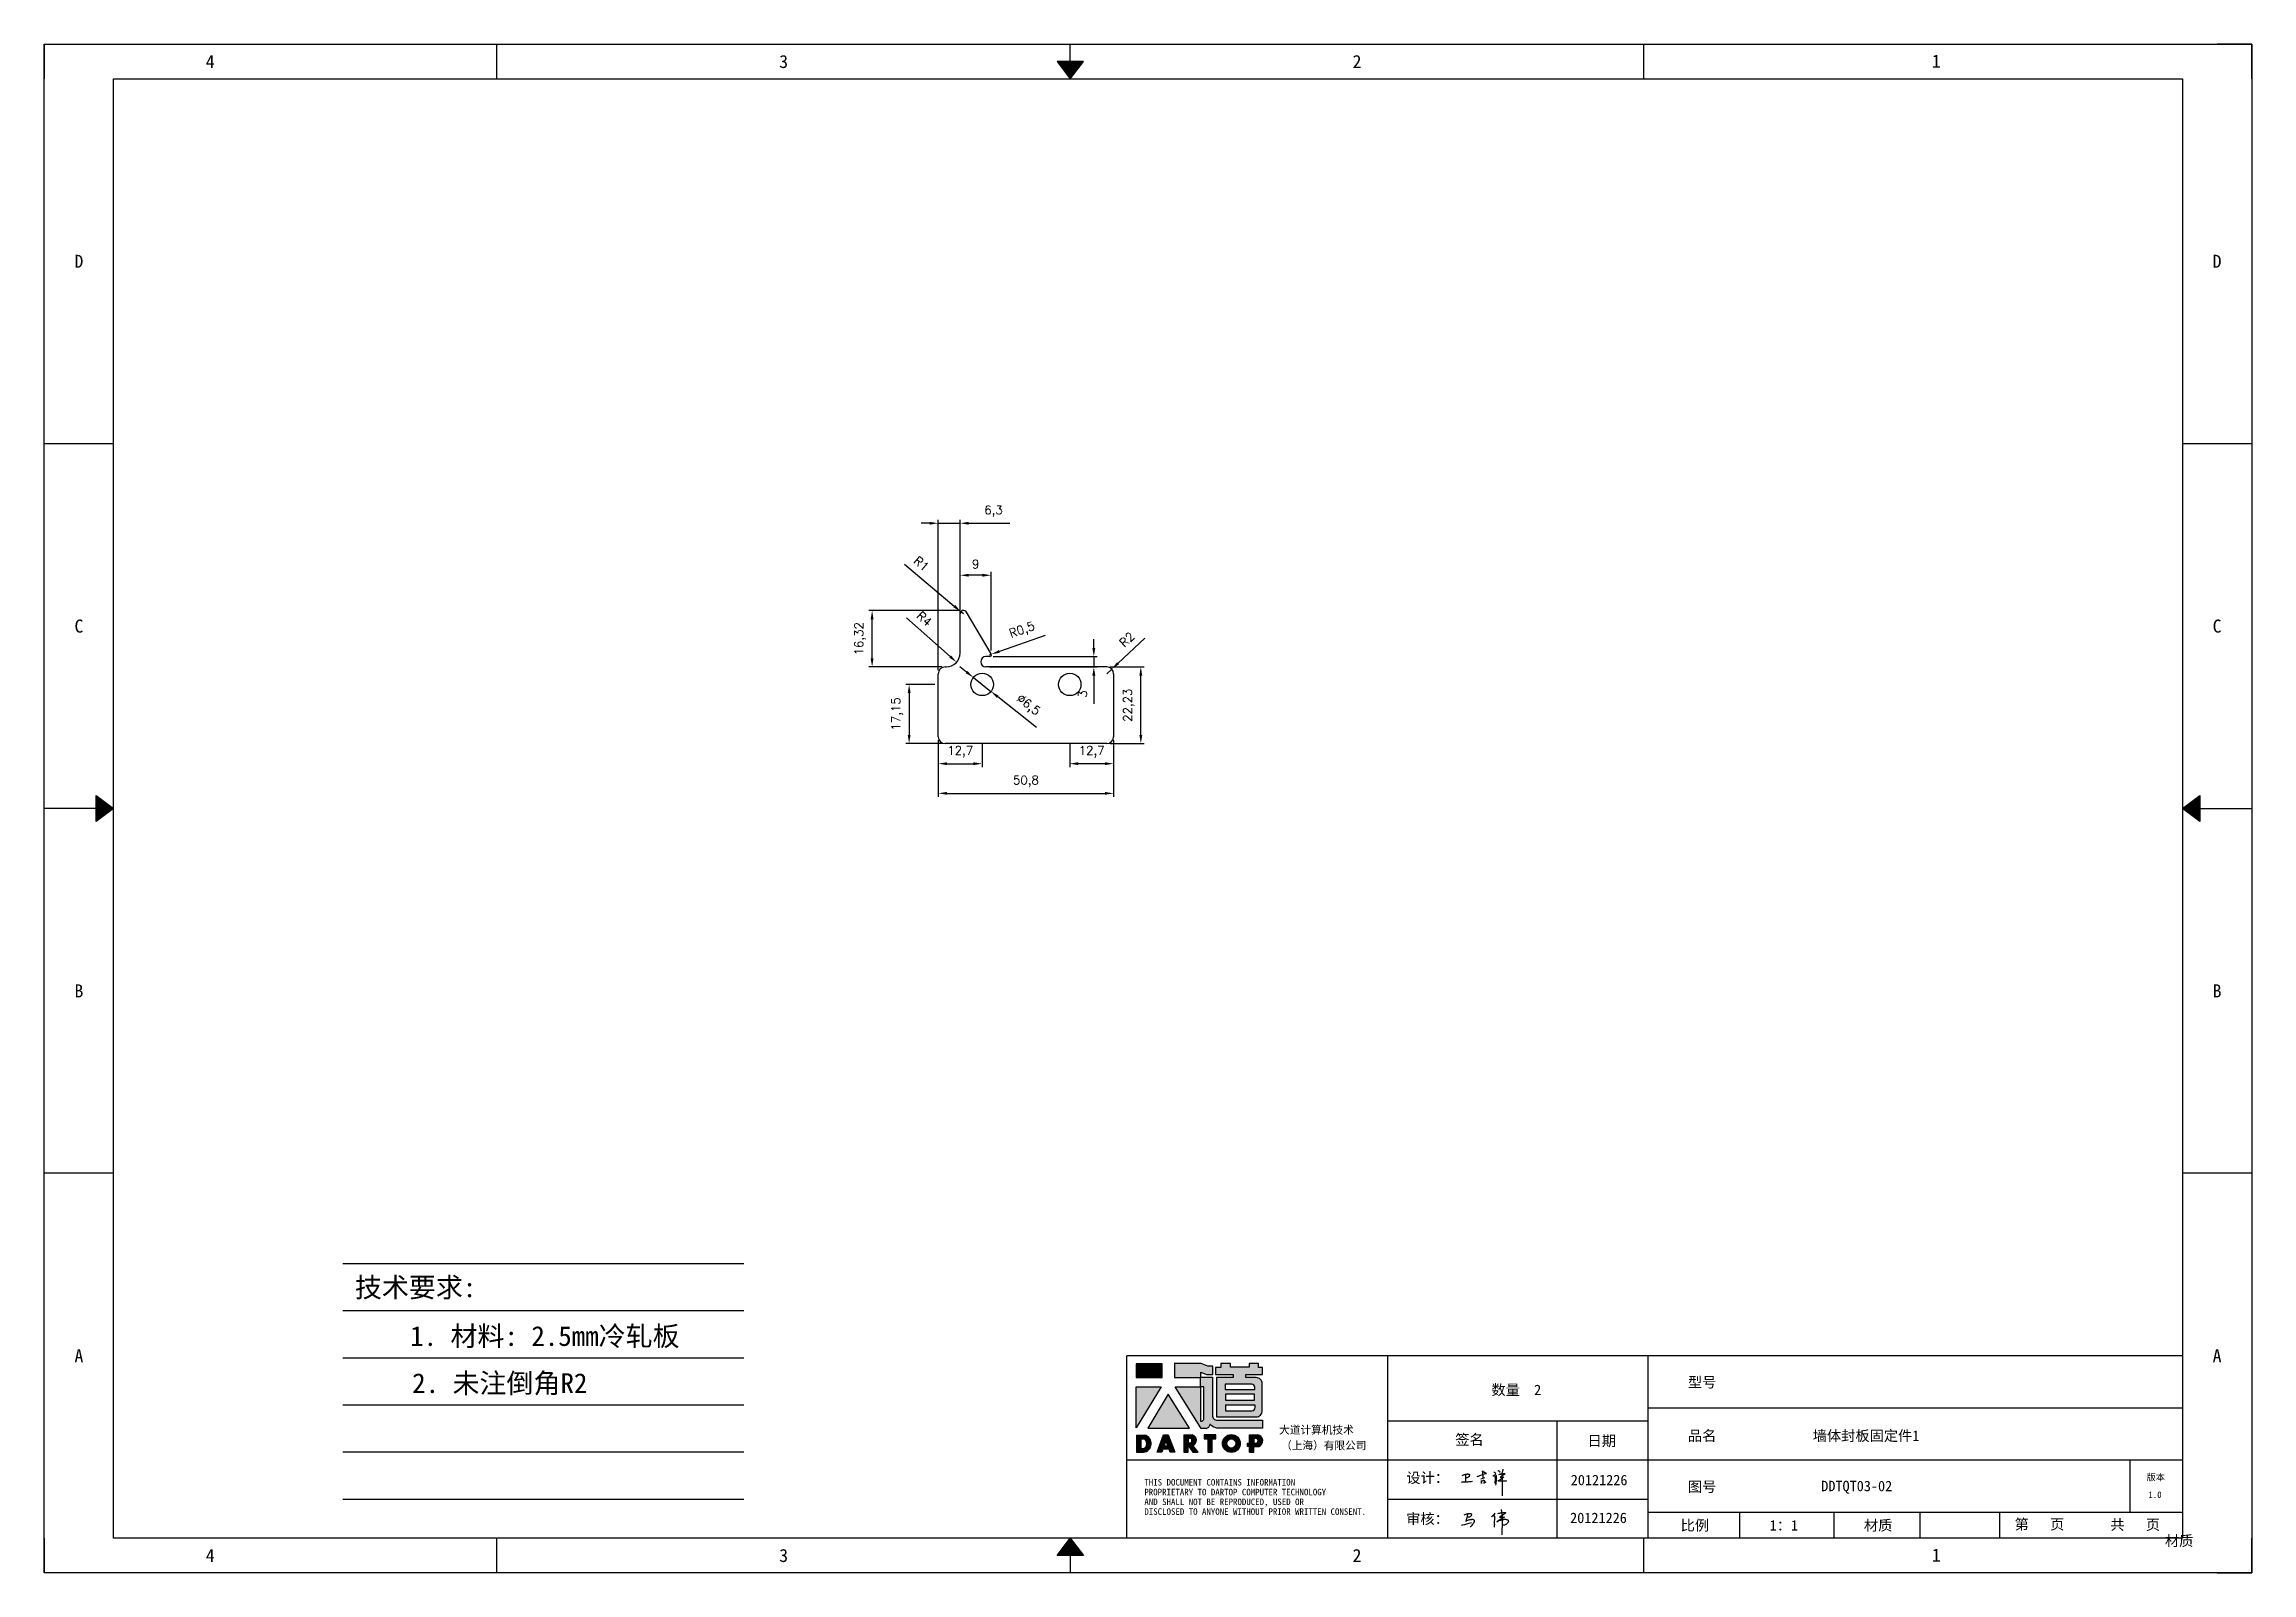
# Model space of a CAD drawing. Header units: millimetres. Extents: x 25928 to 50356, y -44172 to 20163.
# Drawn here: x 39948 to 40588, y -8639 to -8196 of the extents above; entities that cross this region are included whole.
import ezdxf
from ezdxf.enums import TextEntityAlignment as Align

# ---------------------------------------------------------------- set-up
doc = ezdxf.new("R2010")
doc.units = ezdxf.units.MM
doc.linetypes.add('DOT', pattern=[0.25, 0, -0.25])
doc.layers.add('4', color=7, linetype='Continuous')
doc.layers.add('print', color=30, linetype='Continuous')
doc.layers.add('dim', color=2, linetype='Continuous', lineweight=9)
doc.styles.add('Dartop', font='')
doc.styles.add('HZ', font='')
doc.styles.add('hzHT', font='simhei.ttf')
doc.styles.get("Standard").update_dxf_attribs({"font": 'txt', "bigfont": 'gbcbig.shx'})
doc.styles.get('Dartop').set_extended_font_data('FangSong_GB2312')
doc.styles.get('HZ').set_extended_font_data('SimSun')
doc.dimstyles.new('0.5small', dxfattribs={"dimtxt": 2.5, "dimasz": 2.5, "dimexe": 1, "dimexo": 1, "dimgap": 2, "dimtad": 1, "dimtxsty": 'Standard', "dimcen": 2.5, "dimadec": 0, "dimazin": 0, "dimtfac": 1, "dimtmove": 0, "dimatfit": 3, "dimfxl": 0, "dimarcsym": 0})

msp = doc.modelspace()

# ---------------------------------------------------------------- texts
at = {"color": 0}
for s, height, style, p in [('4', 3.777, 'Dartop', (39996.481, -8201.017)), ('3', 3.777, 'Dartop', (40162.669, -8201.017)), ('2', 3.777, 'Dartop', (40328.857, -8201.017)), ('1', 3.777, 'Dartop', (40496.767, -8200.898)), ('D', 3.777, 'Dartop', (39958.418, -8258.931)), ('D', 3.777, 'Dartop', (40578.139, -8258.931)), ('C', 3.777, 'Dartop', (39958.418, -8364.688)), ('C', 3.777, 'Dartop', (40578.139, -8364.688)), ('B', 3.777, 'Dartop', (39958.418, -8470.444)), ('B', 3.777, 'Dartop', (40578.139, -8470.444)), ('A', 3.777, 'Dartop', (39958.418, -8576.2)), ('A', 3.777, 'Dartop', (40578.139, -8576.2)), ('数量  2', 3.0216, 'hzHT', (40375.034, -8586.105)), ('型号', 3.0216, 'hzHT', (40428.887, -8583.886)), ('签名', 3.0216, 'hzHT', (40361.461, -8600.505)), ('日期', 3.0216, 'hzHT', (40399.801, -8600.876)), ('品名', 3.0216, 'hzHT', (40428.887, -8599.398)), ('墙体封板固定件1', 3.0216, 'hzHT', (40476.395, -8599.398)), ('20121226', 3.0216, 'hzHT', (40399.026, -8612.236)), ('图号', 3.0216, 'hzHT', (40428.887, -8614.167)), ('DDTQT03-02', 3.0216, 'hzHT', (40473.695, -8613.97)), ('版本', 1.8885, 'hzHT', (40560.368, -8611.43)), ('1.0', 1.8885, 'Dartop', (40560.141, -8616.477)), ('20121226', 3.0216, 'hzHT', (40398.846, -8623.2)), ('比例', 3.0216, 'hzHT', (40426.78, -8625.38)), ('1：1', 3.0216, 'hzHT', (40452.579, -8625.38)), ('材质', 3.0216, 'hzHT', (40479.905, -8625.38)), ('第   页', 3.0216, 'hzHT', (40526.647, -8625.066)), ('共   页', 3.0216, 'hzHT', (40554.403, -8625.176)), ('材质', 3.0216, 'hzHT', (40567.145, -8629.855)), ('4', 3.777, 'Dartop', (39996.481, -8634.114)), ('3', 3.777, 'Dartop', (40162.669, -8634.114)), ('2', 3.777, 'Dartop', (40328.857, -8634.114)), ('1', 3.777, 'Dartop', (40496.767, -8633.994))]:
    msp.add_text(s, height=height, dxfattribs=dict(at, style=style)).set_placement(p, align=Align.MIDDLE_CENTER)
at = {"style": 'HZ'}
for s, p in [('技术要求:', (40056.003, -8556.38)), ('     1. 材料: 2.5mm冷轧板', (40083.72, -8570.502)), ('2. 未注倒角R2       ', (40094.049, -8584.152))]:
    msp.add_text(s, height=5.733, dxfattribs=at).set_placement(p, align=Align.MIDDLE_CENTER)
at = {"color": 0, "style": 'hzHT'}
for s, height, p in [('THIS DOCUMENT CONTAINS INFORMATION', 1.8885, (40267.229, -8613.838)), ('设计：', 3.0216, (40343.156, -8613.094)), ('AND SHALL NOT BE REPRODUCED, USED OR', 1.8885, (40267.229, -8619.503)), ('PROPRIETARY TO DARTOP COMPUTER TECHNOLOGY', 1.8885, (40267.229, -8616.67)), ('DISCLOSED TO ANYONE WITHOUT PRIOR WRITTEN CONSENT.', 1.8885, (40267.229, -8622.336)), ('审核：', 3.0216, (40343.111, -8624.992))]:
    msp.add_text(s, height=height, dxfattribs=at).set_placement(p)
at = {"layer": '4', "color": 0, "style": 'hzHT'}
for s, p in [('大道计算机技术', (40306.288, -8598.838)), ('（上海）有限公司', (40306.858, -8603.354))]:
    msp.add_text(s, height=2.2662, dxfattribs=at).set_placement(p)

# ---------------------------------------------------------------- blocks, each defined once
blk = doc.blocks.new('*U405')
at = {"color": 254, "linetype": 'Continuous', "extrusion": (0, 0, -1)}
for points in [[(-17, 0.333), (-16.812, 0.25), (-17, 0.5)], [(-17, 0.333), (-17.188, 0.25), (-16.812, 0.25)], [(-17, 0.333), (-17, 0.5), (-17.188, 0.25)]]:
    blk.add_solid(points, dxfattribs=at)
blk = doc.blocks.new('*U404')
at = {"color": 254, "linetype": 'Continuous', "extrusion": (0, 0, -1)}
for points in [[(-33.167, 11), (-33, 11), (-33.25, 11.188)], [(-33.167, 11), (-33.25, 11.188), (-33.25, 10.812)], [(-33.167, 11), (-33.25, 10.812), (-33, 11)]]:
    blk.add_solid(points, dxfattribs=at)
blk = doc.blocks.new('*U406')
at = {"color": 254, "linetype": 'Continuous'}
for points in [[(17, 21.667), (17.188, 21.75), (16.812, 21.75)], [(17, 21.667), (16.812, 21.75), (17, 21.5)], [(17, 21.667), (17, 21.5), (17.188, 21.75)]]:
    blk.add_solid(points, dxfattribs=at)
blk = doc.blocks.new('*U403')
at = {"color": 254, "linetype": 'Continuous', "extrusion": (0, 0, -1)}
for points in [[(-0.833, 11), (-0.75, 10.812), (-0.75, 11.188)], [(-0.833, 11), (-0.75, 11.188), (-1, 11)], [(-0.833, 11), (-1, 11), (-0.75, 10.812)]]:
    blk.add_solid(points, dxfattribs=at)
blk = doc.blocks.new('dadao')
for p, q in [((48, 19.2), (44.9, 10.4)), ((44.9, 10.4), (51.2, 10.4)), ((51.2, 10.4), (48, 19.2))]:
    blk.add_line(p, q)
for points in [[(41.8, 121.6), (41.8, 143.7), (-0.4, 143.7), (-0.4, 121.6), (41.8, 121.6)], [(104.8, 122), (104.8, 130.3), (114.1, 126.3), (124.2, 126.3), (124.2, 139.6), (115.9, 139.6), (105.1, 143.9), (61.5, 143.9)], [(61.7, 144), (61.7, 121.3), (103.9, 121.3)], [(113.4, 38.7), (105.1, 38.7), (63, 106.5), (103.9, 106.5), (103.9, 120.9), (103.9, 121.3)], [(109.7, 53.6), (109.7, 106.2), (104.3, 106.2), (104.3, 50.4), (106.6, 50.4)], [(144.6, 94.4), (144.6, 84.8), (192, 84.8), (192, 94.1), (144.9, 94.1)], [(120.2, 45), (119.5, 45), (119.5, 44.6)], [(0, 28), (0, 0), (11.8, 0)], [(0.1, 28), (14, 28)], [(7.1, 21.8), (7.1, 6.1), (12, 6.1)], [(7.1, 21.8), (11.4, 21.8)], [(76.8, 28.2), (76.8, 0), (84.1, 0), (84.1, 11.1), (91.6, -0.1), (100.3, -0.1), (91.7, 11.1)], [(76.8, 28.2), (90.6, 28.2)], [(84, 22.7), (84, 15.3), (87.2, 15.3)], [(84, 22.7), (87.3, 22.7)], [(183.7, 0), (183.7, 9.6), (180.6, 9.6), (180.6, 14.9), (183.8, 14.9), (183.8, 28.1), (196.1, 28.1), (196.5, 28.1)], [(183.7, 0), (190.9, 0), (190.9, 9.6), (198.8, 9.6)], [(194.9, 22.3), (190.8, 22.3), (190.8, 15), (194.4, 15)]]:
    blk.add_lwpolyline(points)
blk.add_lwpolyline([(137.1, 144.2), (137.1, 137.9), (128.3, 137.9), (128.3, 126.5), (157.3, 126.5), (157.3, 121.5), (130.3, 121.5), (130.3, 57.5), (194.4, 57.5, 0.414214), (204.4, 67.5), (204.4, 111.3, 0.414214), (194.4, 121.3), (177.5, 121.3), (177.5, 126.3), (204.7, 126.3), (204.7, 137.7), (198.2, 137.7), (198.2, 143.9), (183.3, 143.9), (183.3, 138), (153, 138), (153, 144.2), (137.1, 144.2)], format="xyb", close=True)
for points in [[(104.8, 122), (123.4, 122), (123.4, 60, 0.414214), (131.4, 52), (204.8, 52), (204.8, 39.1), (131.7, 39.1)], [(144.3, 110.8), (144.3, 101.8), (192.3, 101.8), (192.3, 105.5, 0.414214), (187.3, 110.5), (144.3, 110.5)], [(144.6, 77), (144.6, 67.5), (187.6, 67.5, 0.414214), (192.6, 72.5), (192.6, 76.4), (144.6, 76.4)]]:
    blk.add_lwpolyline(points, format="xyb")
for points in [[(-0.3, 106.2), (40.4, 106.2), (-0.3, 39.7), (-0.3, 106.2)], [(51.7, 94.1), (18.4, 39.3), (86.2, 39.3)], [(43.8, 28.2), (51.8, 28.2), (62.6, -0.1), (55, -0.1), (53.2, 5), (42.9, 5), (41.1, 0), (33.6, 0)], [(110, 28.1), (110, 21.9), (116, 21.9), (116, -0.1), (123.2, -0.1), (123.2, 22), (129.2, 22), (129.2, 28.1), (110, 28.1)]]:
    blk.add_lwpolyline(points, close=True)
for radius in [14.5, 7.44]:
    blk.add_circle((154.2, 14.2), radius)
for centre, radius, start, end in [((99.2, 60.7), 12.6, 305.6399, 325.969), ((111.6, 46.7), 8.19, 282.9811, 347.6627), ((136, 61.7), 22.9, 226.7358, 259.3209), ((8.5, 13.9), 8.49, 294.2143, 69.7177), ((9.6, 14.2), 14.4, 278.6604, 72.3203), ((86.4, 19), 3.8, 282.527, 76.7196), ((88.6, 19.4), 8.95, 290.6073, 77.2124), ((193.7, 18.7), 3.8, 280.9891, 72.5513), ((195.7, 18.6), 9.51, 288.8959, 85.2442)]:
    blk.add_arc(centre, radius, start, end)
blk = doc.blocks.new('h')
for p, q in [((20768.1, -2360.9), (20773, -2359.1)), ((20769.5, -2366.9), (20769.8, -2370.6)), ((20769.8, -2370.6), (20770.9, -2378)), ((20770.9, -2378), (20771.5, -2370.6)), ((20772.4, -2369.3), (20774.9, -2367.8)), ((20773, -2359.1), (20784.1, -2355.2)), ((20773.3, -2331.8), (20775.3, -2338.7)), ((20789.1, -2340.9), (20773.5, -2331.9)), ((20775.3, -2338.7), (20775.6, -2351.2)), ((20775.6, -2351.2), (20775.5, -2357.3)), ((20782.2, -2369.2), (20780, -2377.1)), ((20780, -2377.1), (20788.3, -2371.3)), ((20780.1, -2366.4), (20780.8, -2366.4)), ((20781.9, -2367.4), (20782.2, -2369.2)), ((20845.7, -2343.5), (20848.4, -2353)), ((20848.9, -2370.3), (20847.9, -2424)), ((20848.4, -2353), (20848.9, -2370.3))]:
    blk.add_line(p, q)
for points in [[(20696.6, -2372.4, 0.002073), (20710.6, -2371.9, 0.016137), (20719.6, -2371.3, 0.008314), (20736.9, -2369.3)], [(20699.1, -2348.2, -0.029745), (20704.6, -2345.4, -0.046842), (20708.4, -2344.2, -0.00919), (20714.3, -2343, -0.018517), (20717.2, -2342.5, -0.037841), (20720.3, -2342.4, -0.039541), (20723.2, -2342.8, -0.149785), (20726, -2344.3, -0.204935), (20726.9, -2346.6, -0.074872), (20726.5, -2348.3, -0.061615), (20725.6, -2350.3, -0.034204), (20723.8, -2352.6, -0.045776), (20722.3, -2354.1, -0.054985), (20720.4, -2355.3, -0.036348), (20717.3, -2356.5, -0.067752), (20715.7, -2356.8, -0.043553), (20713.2, -2356.7)], [(20755, -2351.9, -0.024077), (20759.9, -2350.1, -0.013147), (20768.7, -2346.5, -0.00522), (20775.4, -2344.1, -0.018517), (20777.3, -2343.4, -0.008274), (20786.3, -2341, -0.039541), (20788.3, -2340.8, -0.079216), (20789.4, -2341, -0.204935)], [(20813.5, -2350.1, 0.007348), (20815.9, -2348.7, 0.008421), (20818, -2347.3, 0.009459), (20819.7, -2346.2, -0.016325), (20820.7, -2345.5, -0.173771), (20821.8, -2345.3, -0.085159), (20823.9, -2346, -0.125883), (20826, -2347.9, -0.160659), (20826.6, -2350.1, -0.010447), (20826.5, -2352.3, -0.008247), (20826.2, -2355.1, -0.002698), (20825.3, -2374, 0.001562), (20823.9, -2383.7, 0.016137)], [(20816.8, -2335, -0.053561), (20819.6, -2336.1, -0.075272), (20821.3, -2337.3, -0.005295), (20822.5, -2338.5, -0.009337), (20823.1, -2339.1, -0.026146), (20823.7, -2339.8, -0.016644), (20824.5, -2340.9)], [(20832.1, -2329.2, -0.053561), (20834.9, -2330.3, -0.075272), (20836.7, -2331.5, -0.005295), (20837.8, -2332.6, -0.009337), (20838.5, -2333.3, -0.026146), (20839, -2334, -0.016644), (20839.8, -2335.1)], [(20836, -2343.7, -0.02797), (20842.1, -2342.6, -0.048868), (20845.6, -2342.2, -0.00919), (20851.1, -2341.4, -0.018517), (20853.9, -2341.1, -0.037841), (20856.7, -2341.2, -0.039541), (20859.4, -2341.6, -0.018282), (20840.6, -2354.7, -0.000937)], [(20847.6, -2340.2, 0.021784), (20849.6, -2335.9, 0.028296), (20850.8, -2332.4, 0.008136), (20851.9, -2328.2, 0.028913), (20852.2, -2327, 0.08193), (20852.1, -2325.9, 0.075058), (20851.7, -2324.7, 0.275043)]]:
    blk.add_lwpolyline(points, format="xyb")
for points in [[(20711.3, -2343.5), (20711.3, -2343.5), (20711.5, -2355.8), (20710.7, -2368), (20710.6, -2371.9)], [(20821.5, -2350.6), (20822.4, -2359.2), (20822.2, -2364.9), (20821.7, -2369), (20821.3, -2376.3), (20823.6, -2368.5), (20827.2, -2366.3), (20829.5, -2366.3)], [(20840.6, -2354.7), (20850, -2354.7), (20855, -2354.3), (20845.9, -2361.1), (20840.5, -2364), (20833, -2367.5), (20863.2, -2367.4), (20865.9, -2367.3)]]:
    blk.add_lwpolyline(points)
for centre, radius, start, end in [((20773.7, -2371.2), 2.3, 121.9907, 163.60158), ((20787.5, -2406), 40.3, 100.61827, 108.24823), ((20780.8, -2367.6), 1.15, 9.4675, 90)]:
    blk.add_arc(centre, radius, start, end)
blk = doc.blocks.new('*D512')
at = {"layer": 'Defpoints', "color": 0}
for p in [(40207.5, -8396.74), (40258.3, -8396.74), (40258.3, -8413.17)]:
    blk.add_point(p, dxfattribs=at)
at = {"layer": 'dim', "color": 0, "lineweight": -2}
for p, q in [((40207.5, -8397.74), (40207.5, -8414.17)), ((40258.3, -8397.74), (40258.3, -8414.17)), ((40210, -8413.17), (40255.8, -8413.17))]:
    blk.add_line(p, q, dxfattribs=at)
at = {"layer": 'dim', "color": 0}
for points in [[(40210, -8412.76), (40210, -8413.59), (40207.5, -8413.17)], [(40255.8, -8412.76), (40255.8, -8413.59), (40258.3, -8413.17)]]:
    blk.add_solid(points, dxfattribs=at)
at = {"layer": 'dim', "color": 0, "insert": (40232.9, -8409.71), "char_height": 2.5, "attachment_point": 5}
blk.add_mtext('50,8', dxfattribs=at)
blk = doc.blocks.new('*D513')
at = {"layer": 'Defpoints', "color": 0}
for p in [(40256.3, -8376.51), (40266.2, -8376.51), (40256.3, -8398.74)]:
    blk.add_point(p, dxfattribs=at)
at = {"layer": 'dim', "color": 0, "lineweight": -2}
for p, q in [((40257.3, -8376.51), (40267.2, -8376.51)), ((40266.2, -8396.24), (40266.2, -8379.01)), ((40257.3, -8398.74), (40267.2, -8398.74))]:
    blk.add_line(p, q, dxfattribs=at)
at = {"layer": 'dim', "color": 0}
for points in [[(40265.78, -8379.01), (40266.62, -8379.01), (40266.2, -8376.51)], [(40265.78, -8396.24), (40266.62, -8396.24), (40266.2, -8398.74)]]:
    blk.add_solid(points, dxfattribs=at)
at = {"layer": 'dim', "color": 0, "insert": (40262.74, -8387.63), "char_height": 2.5, "attachment_point": 5, "rotation": 90}
blk.add_mtext('22,23', dxfattribs=at)
blk = doc.blocks.new('*D431')
at = {"layer": 'Defpoints', "color": 0}
for p in [(40256.3, -8378.51), (40257.76, -8377.15)]:
    blk.add_point(p, dxfattribs=at)
at = {"layer": 'dim', "color": 0, "lineweight": -2}
for p, q in [((40267.38, -8368.16), (40259.59, -8375.44)), ((40256.3, -8378.51), (40257.76, -8377.15))]:
    blk.add_line(p, q, dxfattribs=at)
at = {"layer": 'dim', "color": 0}
blk.add_solid([(40259.31, -8375.14), (40259.87, -8375.75), (40257.76, -8377.15)], dxfattribs=at)
at = {"layer": 'dim', "color": 0, "insert": (40262.18, -8368.57), "char_height": 2.5, "attachment_point": 5, "rotation": 43.07054}
blk.add_mtext('R2', dxfattribs=at)
blk = doc.blocks.new('*D432')
at = {"layer": 'Defpoints', "color": 0}
for p in [(40209.8, -8372.51), (40212.8, -8375.17)]:
    blk.add_point(p, dxfattribs=at)
at = {"layer": 'dim', "color": 0, "lineweight": -2}
blk.add_line((40198.26, -8362.3), (40210.93, -8373.51), dxfattribs=at)
at = {"layer": 'dim', "color": 0}
blk.add_solid([(40211.2, -8373.2), (40210.65, -8373.82), (40212.8, -8375.17)], dxfattribs=at)
at = {"layer": 'dim', "color": 0, "insert": (40203.47, -8362.57), "char_height": 2.5, "attachment_point": 5, "rotation": 318.48873}
blk.add_mtext('R4', dxfattribs=at)
blk = doc.blocks.new('*D433')
at = {"layer": 'Defpoints', "color": 0}
for p in [(40214.04, -8360.51), (40214.8, -8361.16)]:
    blk.add_point(p, dxfattribs=at)
at = {"layer": 'dim', "color": 0, "lineweight": -2}
for p, q in [((40197.71, -8346.71), (40212.13, -8358.9)), ((40214.8, -8361.16), (40214.04, -8360.51))]:
    blk.add_line(p, q, dxfattribs=at)
at = {"layer": 'dim', "color": 0}
blk.add_solid([(40212.4, -8358.58), (40211.86, -8359.22), (40214.04, -8360.51)], dxfattribs=at)
at = {"layer": 'dim', "color": 0, "insert": (40202.61, -8346.59), "char_height": 2.5, "attachment_point": 5, "rotation": 319.78793}
blk.add_mtext('R1', dxfattribs=at)
blk = doc.blocks.new('*D514')
at = {"layer": 'Defpoints', "color": 0}
for p in [(40222.37, -8373.02), (40222.85, -8372.85)]:
    blk.add_point(p, dxfattribs=at)
at = {"layer": 'dim', "color": 0, "lineweight": -2}
for p, q in [((40238.43, -8367.42), (40225.21, -8372.03)), ((40222.37, -8373.02), (40222.85, -8372.85))]:
    blk.add_line(p, q, dxfattribs=at)
at = {"layer": 'dim', "color": 0}
blk.add_solid([(40225.07, -8371.64), (40225.34, -8372.42), (40222.85, -8372.85)], dxfattribs=at)
at = {"layer": 'dim', "color": 0, "insert": (40231.86, -8366.05), "char_height": 2.5, "attachment_point": 5, "rotation": 19.21054}
blk.add_mtext('R0,5', dxfattribs=at)
blk = doc.blocks.new('*D515')
at = {"layer": 'Defpoints', "color": 0}
for p in [(40188.32, -8360.19), (40214.54, -8360.19), (40209.5, -8376.51)]:
    blk.add_point(p, dxfattribs=at)
at = {"layer": 'dim', "color": 0, "lineweight": -2}
for p, q in [((40213.54, -8360.19), (40187.32, -8360.19)), ((40188.32, -8374.01), (40188.32, -8362.69)), ((40208.5, -8376.51), (40187.32, -8376.51))]:
    blk.add_line(p, q, dxfattribs=at)
at = {"layer": 'dim', "color": 0}
for points in [[(40187.9, -8362.69), (40188.73, -8362.69), (40188.32, -8360.19)], [(40187.9, -8374.01), (40188.73, -8374.01), (40188.32, -8376.51)]]:
    blk.add_solid(points, dxfattribs=at)
at = {"layer": 'dim', "color": 0, "insert": (40184.86, -8368.35), "char_height": 2.5, "attachment_point": 5, "rotation": 90}
blk.add_mtext('16,32', dxfattribs=at)
blk = doc.blocks.new('*D516')
at = {"layer": 'Defpoints', "color": 0}
for p in [(40213.8, -8349.95), (40213.8, -8361.16), (40222.8, -8372.76)]:
    blk.add_point(p, dxfattribs=at)
at = {"layer": 'dim', "color": 0, "lineweight": -2}
for p, q in [((40213.8, -8360.16), (40213.8, -8348.95)), ((40220.3, -8349.95), (40216.3, -8349.95)), ((40222.8, -8371.76), (40222.8, -8348.95))]:
    blk.add_line(p, q, dxfattribs=at)
at = {"layer": 'dim', "color": 0}
for points in [[(40216.3, -8349.53), (40216.3, -8350.36), (40213.8, -8349.95)], [(40220.3, -8349.53), (40220.3, -8350.36), (40222.8, -8349.95)]]:
    blk.add_solid(points, dxfattribs=at)
at = {"layer": 'dim', "color": 0, "insert": (40218.3, -8346.7), "char_height": 2.5, "attachment_point": 5}
blk.add_mtext('9', dxfattribs=at)
blk = doc.blocks.new('*D517')
at = {"layer": 'Defpoints', "color": 0}
for p in [(40222.37, -8373.52), (40221.3, -8376.51), (40252.58, -8376.51)]:
    blk.add_point(p, dxfattribs=at)
at = {"layer": 'dim', "color": 0, "lineweight": -2}
for p, q in [((40252.58, -8371.02), (40252.58, -8368.52)), ((40223.37, -8373.52), (40253.58, -8373.52)), ((40252.58, -8373.52), (40252.58, -8376.51)), ((40222.3, -8376.51), (40253.58, -8376.51)), ((40252.58, -8379.01), (40252.58, -8387.18))]:
    blk.add_line(p, q, dxfattribs=at)
at = {"layer": 'dim', "color": 0}
for points in [[(40252.16, -8371.02), (40253, -8371.02), (40252.58, -8373.52)], [(40252.16, -8379.01), (40253, -8379.01), (40252.58, -8376.51)]]:
    blk.add_solid(points, dxfattribs=at)
at = {"layer": 'dim', "color": 0, "insert": (40249.33, -8384.35), "char_height": 2.5, "attachment_point": 5, "rotation": 90}
blk.add_mtext('3', dxfattribs=at)
blk = doc.blocks.new('*D518')
at = {"layer": 'Defpoints', "color": 0}
for p in [(40207.5, -8396.74), (40220.2, -8397.54), (40220.2, -8404.57)]:
    blk.add_point(p, dxfattribs=at)
at = {"layer": 'dim', "color": 0, "lineweight": -2}
for p, q in [((40207.5, -8397.74), (40207.5, -8405.57)), ((40220.2, -8398.54), (40220.2, -8405.57)), ((40210, -8404.57), (40217.7, -8404.57))]:
    blk.add_line(p, q, dxfattribs=at)
at = {"layer": 'dim', "color": 0}
for points in [[(40210, -8404.15), (40210, -8404.99), (40207.5, -8404.57)], [(40217.7, -8404.15), (40217.7, -8404.99), (40220.2, -8404.57)]]:
    blk.add_solid(points, dxfattribs=at)
at = {"layer": 'dim', "color": 0, "insert": (40213.85, -8401.11), "char_height": 2.5, "attachment_point": 5}
blk.add_mtext('12,7', dxfattribs=at)
blk = doc.blocks.new('*D434')
at = {"layer": 'Defpoints', "color": 0}
for p in [(40245.6, -8397.54), (40258.3, -8396.74), (40245.6, -8404.57)]:
    blk.add_point(p, dxfattribs=at)
at = {"layer": 'dim', "color": 0, "lineweight": -2}
for p, q in [((40245.6, -8398.54), (40245.6, -8405.57)), ((40258.3, -8397.74), (40258.3, -8405.57)), ((40255.8, -8404.57), (40248.1, -8404.57))]:
    blk.add_line(p, q, dxfattribs=at)
at = {"layer": 'dim', "color": 0}
for points in [[(40248.1, -8404.15), (40248.1, -8404.99), (40245.6, -8404.57)], [(40255.8, -8404.15), (40255.8, -8404.99), (40258.3, -8404.57)]]:
    blk.add_solid(points, dxfattribs=at)
at = {"layer": 'dim', "color": 0, "insert": (40251.95, -8401.11), "char_height": 2.5, "attachment_point": 5}
blk.add_mtext('12,7', dxfattribs=at)
blk = doc.blocks.new('*D519')
at = {"layer": 'Defpoints', "color": 0}
for p in [(40207.5, -8381.59), (40199.05, -8398.74), (40209.5, -8398.74)]:
    blk.add_point(p, dxfattribs=at)
at = {"layer": 'dim', "color": 0, "lineweight": -2}
for p, q in [((40206.5, -8381.59), (40198.05, -8381.59)), ((40199.05, -8384.09), (40199.05, -8396.24)), ((40208.5, -8398.74), (40198.05, -8398.74))]:
    blk.add_line(p, q, dxfattribs=at)
at = {"layer": 'dim', "color": 0}
for points in [[(40198.63, -8384.09), (40199.47, -8384.09), (40199.05, -8381.59)], [(40198.63, -8396.24), (40199.47, -8396.24), (40199.05, -8398.74)]]:
    blk.add_solid(points, dxfattribs=at)
at = {"layer": 'dim', "color": 0, "insert": (40195.59, -8390.17), "char_height": 2.5, "attachment_point": 5, "rotation": 90}
blk.add_mtext('17,15', dxfattribs=at)
blk = doc.blocks.new('*D520')
at = {"layer": 'Defpoints', "color": 0}
for p in [(40217.66, -8379.57), (40222.75, -8383.61)]:
    blk.add_point(p, dxfattribs=at)
at = {"layer": 'dim', "color": 0, "lineweight": -2}
for p, q in [((40215.7, -8378.02), (40213.74, -8376.47)), ((40217.66, -8379.57), (40222.75, -8383.61)), ((40236, -8394.13), (40224.71, -8385.17))]:
    blk.add_line(p, q, dxfattribs=at)
at = {"layer": 'dim', "color": 0}
for points in [[(40215.96, -8377.69), (40215.44, -8378.35), (40217.66, -8379.57)], [(40224.97, -8384.84), (40224.45, -8385.49), (40222.75, -8383.61)]]:
    blk.add_solid(points, dxfattribs=at)
at = {"layer": 'dim', "color": 0, "insert": (40233.48, -8387.71), "char_height": 2.5, "attachment_point": 5, "rotation": 321.58163}
blk.add_mtext('∅6,5', dxfattribs=at)
blk = doc.blocks.new('*D539')
at = {"layer": 'Defpoints', "color": 0}
for p in [(40213.8, -8334.87), (40213.8, -8372.51), (40207.5, -8378.51)]:
    blk.add_point(p, dxfattribs=at)
at = {"layer": 'dim', "color": 0, "lineweight": -2}
for p, q in [((40205, -8334.87), (40202.5, -8334.87)), ((40207.5, -8377.51), (40207.5, -8333.87)), ((40207.5, -8334.87), (40213.8, -8334.87)), ((40213.8, -8371.51), (40213.8, -8333.87)), ((40216.3, -8334.87), (40228.22, -8334.87))]:
    blk.add_line(p, q, dxfattribs=at)
at = {"layer": 'dim', "color": 0}
for points in [[(40205, -8334.46), (40205, -8335.29), (40207.5, -8334.87)], [(40216.3, -8334.46), (40216.3, -8335.29), (40213.8, -8334.87)]]:
    blk.add_solid(points, dxfattribs=at)
at = {"layer": 'dim', "color": 0, "insert": (40223.51, -8331.41), "char_height": 2.5, "attachment_point": 5}
blk.add_mtext('6,3', dxfattribs=at)

# ---------------------------------------------------------------- dimensions: what is measured, and where the dimension line sits
at = {"layer": 'dim'}
dim = msp.add_linear_dim(base=(40213.803, -8334.873), p1=(40207.503, -8378.514), p2=(40213.803, -8372.514), dimstyle='0.5small', override={"dimpost": '\\X'}, dxfattribs=at)
dim.commit()
dim.dimension.update_dxf_attribs({"geometry": '*D539', "text_midpoint": (40223.511, -8331.414)})
for center, mpoint, picture, middle in [((40214.803, -8361.157), (40214.039, -8360.511), '*D433', (40200.511, -8349.074)), ((40209.803, -8372.514), (40212.798, -8375.165), '*D432', (40201.316, -8365.003))]:
    dim = msp.add_radius_dim(center=center, mpoint=mpoint, dimstyle='0.5small', override={"dimpost": '\\X'}, dxfattribs=at)
    dim.commit()
    dim.dimension.update_dxf_attribs({"geometry": picture, "text_midpoint": middle, "dimtype": 164})
for base, p1, p2, picture, middle in [((40213.803, -8349.946), (40222.805, -8372.763), (40213.803, -8361.157), '*D516', (40218.304, -8349.946)), ((40258.303, -8413.172), (40207.503, -8396.744), (40258.303, -8396.744), '*D512', (40232.903, -8413.172)), ((40220.203, -8404.568), (40207.503, -8396.744), (40220.203, -8397.54), '*D518', (40213.853, -8404.568))]:
    dim = msp.add_linear_dim(base=base, p1=p1, p2=p2, dimstyle='0.5small', override={"dimpost": '\\X'}, dxfattribs=at)
    dim.commit()
    dim.dimension.update_dxf_attribs({"geometry": picture, "text_midpoint": middle, "dimtype": 160})
for base, p1, p2, angle, picture, middle in [((40188.318, -8360.193), (40209.503, -8376.514), (40214.538, -8360.193), 90, '*D515', (40188.318, -8368.353)), ((40245.603, -8404.568), (40258.303, -8396.744), (40245.603, -8397.54), 180, '*D434', (40251.953, -8404.568))]:
    dim = msp.add_linear_dim(base=base, p1=p1, p2=p2, angle=angle, dimstyle='0.5small', override={"dimpost": '\\X'}, dxfattribs=at)
    dim.commit()
    dim.dimension.update_dxf_attribs({"geometry": picture, "text_midpoint": middle, "dimtype": 160})
for base, p1, p2, picture, middle in [((40252.5784, -8376.5141), (40222.3749, -8373.5186), (40221.3031, -8376.5141), '*D517', (40249.3284, -8384.3474)), ((40199.05, -8398.744), (40207.503, -8381.594), (40209.503, -8398.744), '*D519', (40195.592, -8390.169)), ((40266.201, -8376.514), (40256.303, -8398.744), (40256.303, -8376.514), '*D513', (40262.742, -8387.629))]:
    dim = msp.add_linear_dim(base=base, p1=p1, p2=p2, angle=90, dimstyle='0.5small', override={"dimpost": '\\X'}, dxfattribs=at)
    dim.commit()
    dim.dimension.update_dxf_attribs({"geometry": picture, "text_midpoint": middle})
for center, mpoint, picture, middle in [((40222.375, -8373.019), (40222.847, -8372.854), '*D514', (40231.861, -8366.051)), ((40256.303, -8378.514), (40257.764, -8377.148), '*D431', (40262.18, -8368.571))]:
    dim = msp.add_radius_dim(center=center, mpoint=mpoint, dimstyle='0.5small', override={"dimpost": '\\X'}, dxfattribs=at)
    dim.commit()
    dim.dimension.update_dxf_attribs({"geometry": picture, "text_midpoint": middle})
dim = msp.add_diameter_dim_2p(p1=(40217.657, -8379.575), p2=(40222.749, -8383.614), dimstyle='0.5small', override={"dimpost": '\\X'}, dxfattribs=at)
dim.commit()
dim.dimension.update_dxf_attribs({"geometry": '*D520', "text_midpoint": (40233.484, -8387.714)})

# ---------------------------------------------------------------- hatches: boundary and pattern name
for points in [[(40272.371, -8578.539), (40264.837, -8578.539), (40264.837, -8582.475), (40272.371, -8582.475)], [(40272.128, -8585.229), (40264.857, -8585.229), (40264.857, -8597.101)], [(40274.144, -8587.383), (40268.2, -8597.18), (40280.303, -8597.18)], [(40287.988, -8599.184), (40284.548, -8599.184), (40284.548, -8600.275), (40285.621, -8600.275), (40285.621, -8604.208), (40286.906, -8604.208), (40286.906, -8600.273), (40287.988, -8600.273)]]:
    msp.add_hatch(color=0).paths.add_polyline_path(points)
h = msp.add_hatch(color=0)
h.paths.add_polyline_path([(40283.629, -8580.931), (40285.292, -8581.649), (40287.089, -8581.649), (40287.089, -8579.27), (40285.606, -8579.27), (40283.674, -8578.507), (40275.93, -8578.507), (40275.93, -8582.531), (40283.465, -8582.531), (40283.465, -8582.612), (40283.465, -8585.184), (40276.159, -8585.184), (40283.673, -8597.278), (40285.162, -8597.278, 0.2793748), (40286.248, -8596.222), (40286.248, -8596.166), (40286.379, -8596.166, 0.1431454), (40288.428, -8597.208), (40301.486, -8597.208), (40301.486, -8594.915), (40288.372, -8594.915, -0.4142136), (40286.944, -8593.486), (40286.944, -8582.404), (40283.629, -8582.404)])
h.paths.add_polyline_path([(40283.541, -8585.235), (40284.498, -8585.235), (40284.498, -8594.622, -0.0889357), (40283.943, -8595.193), (40283.537, -8595.193)], flags=16)
h = msp.add_hatch(color=0)
h.paths.add_polyline_path([(40301.464, -8579.603), (40300.302, -8579.603), (40300.302, -8578.498), (40297.646, -8578.498), (40297.646, -8579.548), (40292.224, -8579.548), (40292.224, -8578.443), (40289.385, -8578.443), (40289.385, -8579.568), (40287.816, -8579.568), (40287.816, -8581.606), (40292.994, -8581.606), (40292.994, -8582.507), (40288.169, -8582.507), (40288.169, -8593.917), (40299.623, -8593.917, 0.4142136), (40301.408, -8592.132), (40301.408, -8584.318, 0.4142136), (40299.623, -8582.532), (40296.595, -8582.532), (40296.595, -8581.648), (40301.464, -8581.648)])
h.paths.add_polyline_path([(40298.358, -8584.467, -0.4142136), (40299.251, -8585.359), (40299.251, -8586.014), (40290.675, -8586.014), (40290.675, -8584.467)], flags=16)
h.paths.add_polyline_path([(40299.195, -8587.396), (40299.195, -8589.054), (40290.731, -8589.054), (40290.731, -8587.396)], flags=16)
h.paths.add_polyline_path([(40299.306, -8590.546), (40299.306, -8591.256, -0.4142136), (40298.413, -8592.149), (40290.731, -8592.149), (40290.731, -8590.546)], flags=16)
h = msp.add_hatch(color=0)
h.paths.add_polyline_path([(40267.405, -8599.202), (40264.91, -8599.202), (40264.91, -8604.193), (40267.011, -8604.193, 0.7930159)])
h.paths.add_polyline_path([(40267.048, -8603.1), (40266.176, -8603.1), (40266.176, -8600.295), (40266.952, -8600.295, -0.6713609)], flags=16)
h = msp.add_hatch(color=0)
h.paths.add_polyline_path([(40274.162, -8599.161), (40272.739, -8599.161), (40270.908, -8604.198), (40272.257, -8604.198), (40272.574, -8603.305), (40274.401, -8603.305), (40274.725, -8604.209), (40276.084, -8604.209)])
h.paths.add_polyline_path([(40274.051, -8602.343), (40272.92, -8602.343), (40273.475, -8600.76)], flags=16)
h = msp.add_hatch(color=0)
h.paths.add_polyline_path([(40281.082, -8599.164), (40278.629, -8599.164), (40278.629, -8604.201), (40279.925, -8604.201), (40279.925, -8602.204), (40281.257, -8604.219), (40282.824, -8604.219), (40281.29, -8602.217, 0.7440549)])
h.paths.add_polyline_path([(40279.913, -8601.459), (40279.913, -8600.136), (40280.493, -8600.136, -0.796809), (40280.484, -8601.459)], flags=16)
h = msp.add_hatch(color=0)
h.paths.add_polyline_path([(40289.857, -8601.665, 1), (40295.029, -8601.665, 1)])
h.paths.add_polyline_path([(40293.772, -8601.665, -1), (40291.115, -8601.665, -1)], flags=16)
h = msp.add_hatch(color=0)
h.paths.add_polyline_path([(40299.989, -8599.176), (40299.915, -8599.176), (40297.728, -8599.176), (40297.728, -8601.527), (40297.148, -8601.527), (40297.148, -8602.481), (40297.719, -8602.481), (40297.719, -8604.192), (40298.995, -8604.192), (40298.995, -8602.474), (40300.398, -8602.474, 0.8123038)])
h.paths.add_polyline_path([(40298.976, -8601.52), (40298.976, -8600.206), (40299.703, -8600.206, -0.7782134), (40299.629, -8601.52)], flags=16)

# ---------------------------------------------------------------- linework, layer by layer
at = {"color": 0, "linetype": 'DOT'}
for p, q in [((39948.346, -8195.981), (40578.139, -8195.981)), ((39948.346, -8629.078), (39948.346, -8206.053)), ((40588.211, -8206.053), (40588.211, -8629.078)), ((40578.139, -8639.15), (39948.346, -8639.15))]:
    msp.add_line(p, q, dxfattribs=at)
at = {"color": 0}
for p, q in [((39948.346, -8195.981), (39948.346, -8206.053)), ((40079.575, -8206.053), (40079.575, -8195.981)), ((40245.763, -8201.017), (40245.763, -8195.981)), ((40411.951, -8206.053), (40411.951, -8195.981)), ((40588.211, -8195.981), (40578.139, -8195.981)), ((40588.211, -8206.053), (40588.211, -8195.981)), ((39968.49, -8629.078), (39968.49, -8206.053)), ((39968.49, -8206.053), (40568.067, -8206.053)), ((40568.067, -8206.053), (40568.067, -8629.078)), ((39968.49, -8311.81), (39948.346, -8311.81)), ((40588.211, -8311.81), (40568.067, -8311.81)), ((39963.454, -8417.566), (39948.346, -8417.566)), ((40573.103, -8417.566), (40588.211, -8417.566)), ((39968.49, -8523.322), (39948.346, -8523.322)), ((40588.211, -8523.322), (40568.067, -8523.322)), ((40568.067, -8576.2), (40262.13, -8576.2)), ((40262.13, -8629.078), (40262.13, -8576.2)), ((40337.67, -8576.2), (40337.67, -8629.078)), ((40413.21, -8629.078), (40413.21, -8576.2)), ((40413.21, -8591.308), (40568.067, -8591.308)), ((40337.67, -8595.085), (40413.21, -8595.085)), ((40386.771, -8595.085), (40386.771, -8629.078)), ((40262.13, -8606.416), (40337.67, -8606.416)), ((40337.67, -8606.416), (40568.067, -8606.416)), ((40552.959, -8621.524), (40552.959, -8606.416)), ((40337.67, -8617.747), (40413.21, -8617.747)), ((40413.21, -8621.524), (40568.067, -8621.524)), ((40439.787, -8629.078), (40439.787, -8621.524)), ((40467.176, -8629.078), (40467.176, -8621.524)), ((40492.076, -8629.078), (40492.076, -8621.524)), ((40515.189, -8629.078), (40515.189, -8621.524)), ((39948.346, -8629.078), (39948.346, -8639.15)), ((40568.067, -8629.078), (39968.49, -8629.078)), ((40079.575, -8639.15), (40079.575, -8629.078)), ((40411.951, -8639.15), (40411.951, -8629.078)), ((40588.211, -8639.15), (40588.211, -8629.078)), ((40245.763, -8634.114), (40245.763, -8639.15)), ((40578.139, -8639.15), (40588.211, -8639.15))]:
    msp.add_line(p, q, dxfattribs=at)
for p, q in [((40213.803, -8372.514), (40213.803, -8361.157)), ((40222.805, -8372.763), (40215.663, -8360.647)), ((40222.375, -8373.519), (40221.303, -8373.514)), ((40207.503, -8396.744), (40207.503, -8378.514)), ((40209.503, -8376.514), (40209.803, -8376.514)), ((40256.303, -8376.514), (40221.303, -8376.514)), ((40258.303, -8378.514), (40258.303, -8396.744)), ((40256.303, -8398.744), (40209.503, -8398.744)), ((40370.111, -8623.911), (40369.369, -8624.313)), ((40370.646, -8623.626), (40370.111, -8623.911)), ((40370.142, -8623.025), (40371.086, -8623.025)), ((40371.589, -8622.98), (40370.646, -8623.626)), ((40370.68, -8620.785), (40370.896, -8622.596)), ((40370.932, -8623.933), (40370.851, -8628.092)), ((40370.896, -8622.596), (40370.932, -8623.933)), ((40371.086, -8623.025), (40371.589, -8622.98))]:
    msp.add_line(p, q)
for points in [[(40245.763, -8206.053), (40249.54, -8201.017), (40241.986, -8201.017), (40245.763, -8206.053)], [(39968.49, -8417.566), (39963.454, -8421.343), (39963.454, -8413.789), (39968.49, -8417.566)], [(40568.067, -8417.566), (40573.103, -8413.789), (40573.103, -8421.343), (40568.067, -8417.566)], [(40245.763, -8629.078), (40249.54, -8634.114), (40241.986, -8634.114), (40245.763, -8629.078)]]:
    msp.add_lwpolyline(points, close=True, dxfattribs=at)
for points in [[(40359.936, -8622.372, -0.029745), (40360.368, -8622.156, -0.0468422), (40360.66, -8622.062, -0.0091902), (40361.116, -8621.97, -0.0185172), (40361.345, -8621.937, -0.0378406), (40361.581, -8621.929, -0.0395413), (40361.805, -8621.957, -0.1497852), (40362.024, -8622.077, -0.2049352), (40362.091, -8622.25, -0.0748717), (40362.066, -8622.387, -0.0616146), (40361.991, -8622.538, -0.0342039), (40361.856, -8622.717, -0.0457759), (40361.735, -8622.832, -0.054985), (40361.589, -8622.924, -0.0363479), (40361.347, -8623.021, -0.0677521), (40361.226, -8623.041, -0.0435534), (40361.035, -8623.032)], [(40369.369, -8624.313, -0.029745), (40370.043, -8623.976, -0.0468422), (40370.499, -8623.829, -0.0091902), (40371.211, -8623.685, -0.0185172), (40371.567, -8623.633, -0.0378406), (40371.936, -8623.622, -0.0395413), (40372.285, -8623.665, -0.1497852), (40372.627, -8623.852, -0.2049352), (40372.732, -8624.122, -0.0748717), (40372.692, -8624.336, -0.0616146), (40372.576, -8624.572, -0.0342039), (40372.365, -8624.85, -0.0457759), (40372.176, -8625.031, -0.054985), (40371.948, -8625.174, -0.0363479), (40371.57, -8625.324, -0.0677521), (40371.381, -8625.357, -0.0435534), (40371.083, -8625.342)], [(40369.679, -8621.912, -0.0279703), (40370.289, -8621.799, -0.0488679), (40370.643, -8621.761, -0.0091902), (40371.199, -8621.679, -0.0185172), (40371.477, -8621.654, -0.0378406), (40371.762, -8621.66, -0.0395413), (40372.031, -8621.707, -0.0182819), (40370.142, -8623.025, -0.0009369)]]:
    msp.add_lwpolyline(points, format="xyb")
msp.add_lwpolyline([(40360.888, -8622.014), (40360.888, -8622.014), (40360.743, -8622.899), (40360.506, -8623.731), (40360.35, -8624.242)])
for centre in [(40220.203, -8381.594), (40245.603, -8381.594)]:
    msp.add_circle(centre, 3.25)
for centre, radius, start, end in [((40214.803, -8361.157), 1, 30.699723, 180), ((40209.803, -8372.514), 4, 270, 0), ((40221.303, -8375.014), 1.5, 90, 270), ((40222.375, -8373.019), 0.5, 270, 30.699723), ((40209.503, -8378.514), 2, 90, 180), ((40256.303, -8378.514), 2, 0, 90), ((40209.503, -8396.744), 2, 180, 270), ((40256.303, -8396.744), 2, 270, 0), ((40358.831, -8623.778), 1.596, 281.076982, 291.212632), ((40323.731, -8481.302), 148.319, 283.91895, 284.971512), ((40362.79, -8628.464), 4.876, 113.202449, 120.017497), ((40361.645, -8625.794), 1.971, 102.47486, 113.202449), ((40364.502, -8638.705), 15.195, 100.36867, 102.47486), ((40362.441, -8627.442), 3.745, 96.125337, 100.36867), ((40353.864, -8618.013), 11.096, 316.919563, 320.58866), ((40362.241, -8625.583), 1.875, 87.457037, 96.125337), ((40362.248, -8625.425), 1.717, 78.399567, 87.457037), ((40360.151, -8623.403), 2.821, 324.094808, 331.378357), ((40362.491, -8624.244), 0.511, 44.324655, 78.399567), ((40362.341, -8624.51), 0.377, 319.573073, 337.48549), ((40361.303, -8623.681), 1.694, 324.910666, 333.348429), ((40362.127, -8623.989), 0.825, 326.76781, 340.871018), ((40362.654, -8624.085), 0.284, 357.998393, 44.324655), ((40362.377, -8624.075), 0.561, 340.871018, 357.998393), ((40364.147, -8616.381), 7.458, 299.265464, 300.9495), ((40381.042, -8678.893), 57.583, 102.46592, 103.2053), ((40341.801, -8595.058), 38.128, 313.366132, 315.296084), ((40489.043, -8643.292), 121.7, 171.410173, 171.768083), ((40368.618, -8622.911), 0.244, 52.375745, 91.291159), ((40154.17, -8615.994), 214.732, 357.565664, 358.057278), ((40368.534, -8622.873), 0.279, 357.196828, 33.705179), ((40362.245, -8622.461), 6.583, 352.912546, 354.802684), ((40364.715, -8622.686), 4.103, 354.802684, 357.196828), ((40361.328, -8624.525), 1.257, 283.816254, 294.030509), ((40361.596, -8625.147), 0.58, 294.836428, 309.901134)]:
    msp.add_arc(centre, radius, start, end)
at = {"layer": 'Defpoints'}
for p, q in [((40034.89, -8549.491), (40151.149, -8549.491)), ((40034.89, -8563.141), (40151.149, -8563.141)), ((40034.89, -8563.141), (40151.149, -8563.141)), ((40034.89, -8576.791), (40151.149, -8576.791)), ((40034.89, -8590.441), (40151.149, -8590.441)), ((40034.89, -8604.091), (40151.149, -8604.091)), ((40034.89, -8617.741), (40151.149, -8617.741))]:
    msp.add_line(p, q, dxfattribs=at)
at = {"layer": 'print'}
msp.add_lwpolyline([(39948.346, -8195.981), (40588.211, -8195.981), (40588.211, -8639.15), (39948.346, -8639.15)], close=True, dxfattribs=at)

# ---------------------------------------------------------------- block references
at = {"color": 0, "linetype": 'Continuous', "xscale": 20.14402654906928, "yscale": 20.14402654906928, "zscale": 20.14402654906928}
for name, p in [('*U406', (39903.315, -8639.15)), ('*U403', (39948.346, -8639.15)), ('*U404', (39903.315, -8639.15)), ('*U405', (39903.315, -8639.15))]:
    msp.add_blockref(name, p, dxfattribs=at)
at = {"color": 0}
for name, p, xscale, yscale, zscale in [('dadao', (40264.91, -8604.193), 0.1785493262164481, 0.1785493262164481, 0.1785493262164481), ('h', (38755.715, -8429.016), 0.07747410198493163, 0.07747410198493163, 0.07747410198493163)]:
    msp.add_blockref(name, p, dxfattribs=dict(at, xscale=xscale, yscale=yscale, zscale=zscale))

msp.set_redraw_order([(e.dxf.handle, doc.entitydb.next_handle()) for e in msp.query("TEXT MTEXT ATTDEF DIMENSION ARC_DIMENSION")])  # texts and dimensions are drawn at this point

doc.saveas('drawing.dxf')
